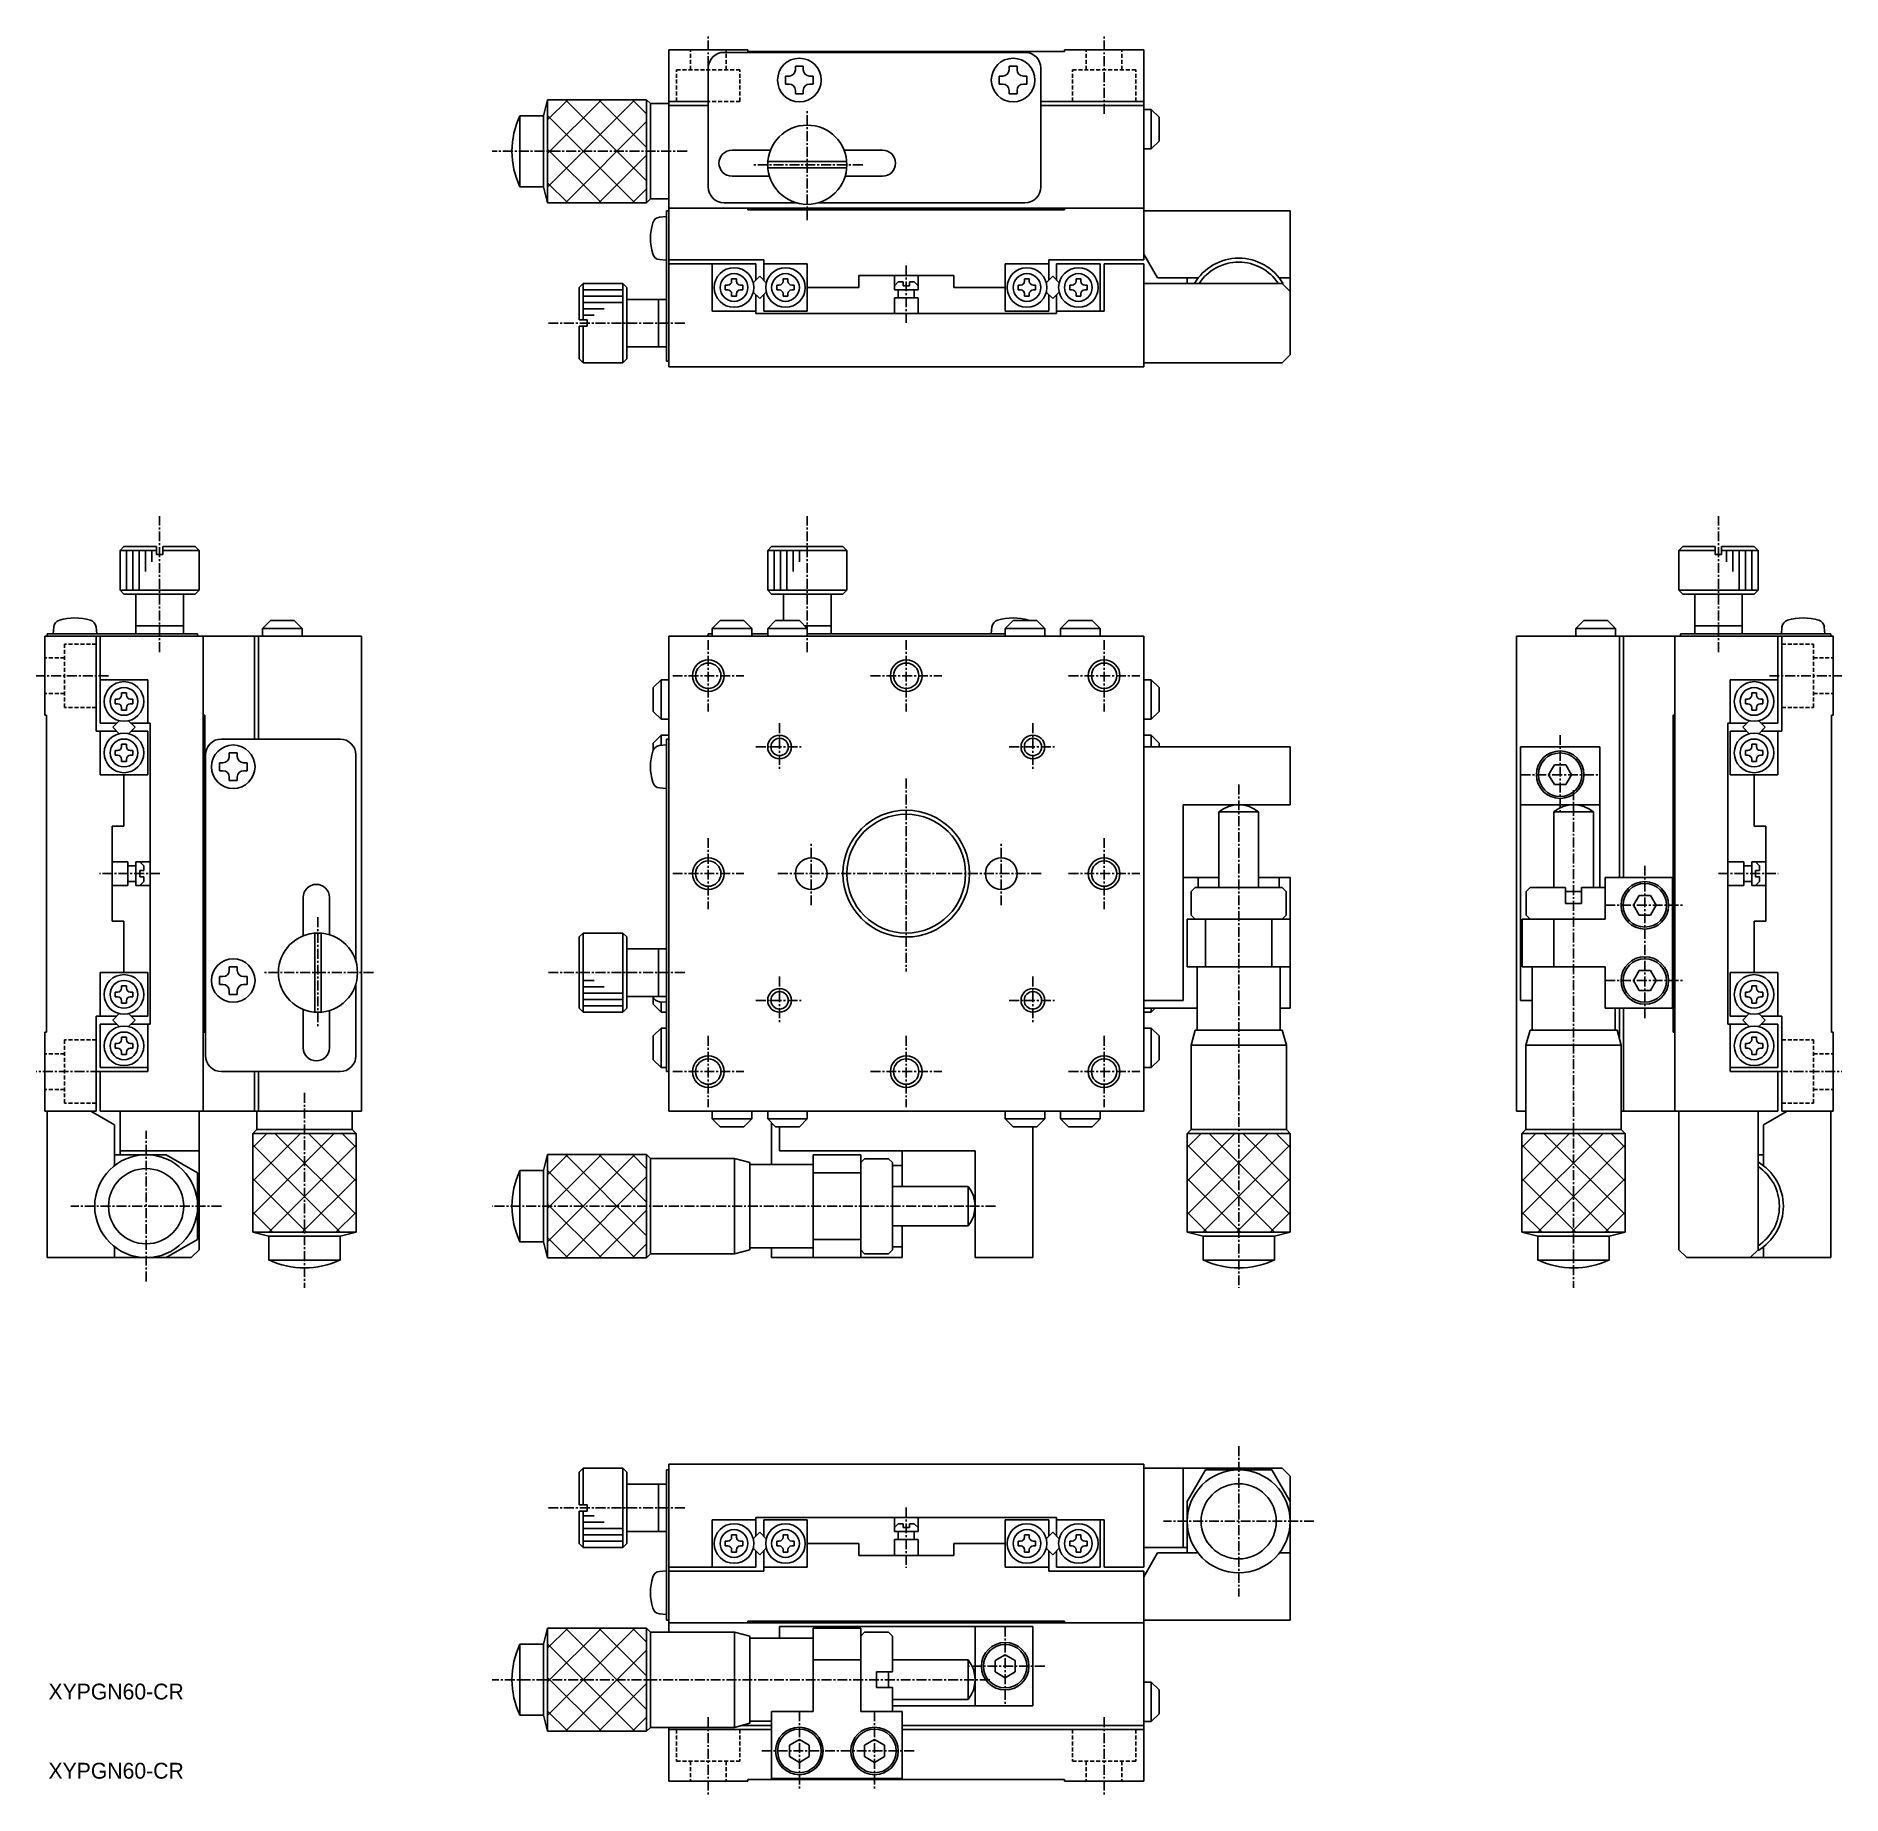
# Model space of a CAD drawing. Extents: x -184 to 44, y -5 to 218.
import ezdxf

# ---------------------------------------------------------------- set-up
doc = ezdxf.new("R2010")
doc.units = 0
doc.linetypes.add('CENTER', pattern=[2, 1.25, -0.25, 0.25, -0.25])
doc.linetypes.add('DASHED', pattern=[0.75, 0.5, -0.25])
doc.layers.get('0').update_dxf_attribs({"linetype": 'CONTINUOUS'})
doc.layers.add('CENTER', color=1, linetype='CENTER')

msp = doc.modelspace()

# ---------------------------------------------------------------- texts
for p in [(-182.33, 7.51), (-182.33, -2.49)]:
    msp.add_text('XYPGN60-CR', height=2).set_placement(p)

# ---------------------------------------------------------------- linework, layer by layer
at = {"color": 7, "linetype": 'CONTINUOUS'}
for p, q in [((-103.98, 175.84), (-103.98, 215.84)), ((-93.98, 215.84), (-103.98, 215.84)), ((-96.98, 215.54), (-58.98, 215.54)), ((-93.98, 215.64), (-93.98, 215.84)), ((-53.98, 215.64), (-93.98, 215.64)), ((-53.98, 215.84), (-43.98, 215.84)), ((-53.98, 215.64), (-53.98, 215.84)), ((-43.98, 215.84), (-43.98, 189.34)), ((-98.98, 198.54), (-98.98, 213.54)), ((-89.23, 212.54), (-88.78, 212.54)), ((-89.23, 211.54), (-89.23, 212.54)), ((-87.98, 213.79), (-86.98, 213.79)), ((-87.98, 213.79), (-87.98, 213.34)), ((-86.98, 213.79), (-86.98, 213.34)), ((-85.73, 212.54), (-86.18, 212.54)), ((-85.73, 212.54), (-85.73, 211.54)), ((-62.23, 212.54), (-61.78, 212.54)), ((-62.23, 211.54), (-62.23, 212.54)), ((-60.98, 213.79), (-59.98, 213.79)), ((-60.98, 213.79), (-60.98, 213.34)), ((-59.98, 213.79), (-59.98, 213.34)), ((-58.73, 212.54), (-59.18, 212.54)), ((-58.73, 212.54), (-58.73, 211.54)), ((-56.98, 198.54), (-56.98, 213.54)), ((-89.23, 211.54), (-88.78, 211.54)), ((-87.98, 210.29), (-87.98, 210.74)), ((-86.98, 210.29), (-87.98, 210.29)), ((-86.98, 210.29), (-86.98, 210.74)), ((-85.73, 211.54), (-86.18, 211.54)), ((-62.23, 211.54), (-61.78, 211.54)), ((-60.98, 210.29), (-60.98, 210.74)), ((-59.98, 210.29), (-60.98, 210.29)), ((-59.98, 210.29), (-59.98, 210.74)), ((-58.73, 211.54), (-59.18, 211.54)), ((-119.28, 209.56), (-119.78, 207.54)), ((-119.28, 209.56), (-119.28, 196.53)), ((-119.28, 209.56), (-106.78, 209.56)), ((-106.78, 209.56), (-106.78, 196.53)), ((-106.78, 209.56), (-106.28, 209.06)), ((-103.98, 209.06), (-106.28, 209.06)), ((-106.28, 197.03), (-106.28, 209.06)), ((-98.98, 209.34), (-103.98, 209.34)), ((-98.98, 208.84), (-103.98, 208.84)), ((-43.98, 209.34), (-56.98, 209.34)), ((-43.98, 208.84), (-56.98, 208.84)), ((-43.02, 208.34), (-43.98, 208.34)), ((-42.02, 207.34), (-43.02, 208.34)), ((-43.02, 208.34), (-43.02, 203.34)), ((-122.78, 207.54), (-122.78, 198.54)), ((-119.78, 207.54), (-122.78, 207.54)), ((-119.78, 207.54), (-119.78, 198.54)), ((-42.02, 207.34), (-42.02, 204.34)), ((-95.98, 203.19), (-91.13, 203.19)), ((-81.84, 203.19), (-76.98, 203.19)), ((-43.02, 203.34), (-43.98, 203.34)), ((-42.02, 204.34), (-43.02, 203.34)), ((-91.47, 201.74), (-81.5, 201.74)), ((-91.47, 200.94), (-81.5, 200.94)), ((-119.78, 198.54), (-122.78, 198.54)), ((-119.28, 196.53), (-119.78, 198.54)), ((-95.98, 199.89), (-91.27, 199.89)), ((-81.7, 199.89), (-76.98, 199.89)), ((-119.28, 196.53), (-106.78, 196.53)), ((-106.78, 196.53), (-106.28, 197.03)), ((-103.98, 197.03), (-106.28, 197.03)), ((-87.88, 196.54), (-96.98, 196.54)), ((-58.98, 196.54), (-85.08, 196.54)), ((-105.13, 194.72), (-104.28, 194.79)), ((-104.28, 195.54), (-103.98, 195.54)), ((-104.28, 176.54), (-104.28, 195.54)), ((-43.98, 195.84), (-103.98, 195.84)), ((-93.98, 195.64), (-93.98, 195.84)), ((-53.98, 195.64), (-93.98, 195.64)), ((-53.98, 195.64), (-53.98, 195.84)), ((-43.98, 195.54), (-25.48, 195.54)), ((-25.48, 177.34), (-25.48, 195.54)), ((-104.28, 189.29), (-105.13, 189.37)), ((-103.98, 189.34), (-91.98, 189.34)), ((-91.98, 189.34), (-91.98, 188.84)), ((-55.98, 188.84), (-55.98, 189.34)), ((-43.98, 189.34), (-55.98, 189.34)), ((-42.25, 187.04), (-43.98, 190.04)), ((-103.98, 188.84), (-92.98, 188.84)), ((-98.48, 188.84), (-98.48, 182.84)), ((-93.3, 186.44), (-92.48, 187.26)), ((-92.98, 188.84), (-92.98, 186.76)), ((-92.48, 187.26), (-91.66, 186.44)), ((-91.98, 188.84), (-91.98, 186.76)), ((-86.48, 188.84), (-91.98, 188.84)), ((-86.48, 182.84), (-86.48, 188.84)), ((-79.98, 187.34), (-79.98, 185.84)), ((-67.98, 187.34), (-79.98, 187.34)), ((-75.48, 185.54), (-75.48, 187.34)), ((-72.48, 187.34), (-72.48, 185.54)), ((-67.98, 187.34), (-67.98, 185.84)), ((-61.48, 182.84), (-61.48, 188.84)), ((-55.98, 188.84), (-61.48, 188.84)), ((-55.48, 187.26), (-56.3, 186.44)), ((-55.98, 188.84), (-55.98, 186.76)), ((-54.66, 186.44), (-55.48, 187.26)), ((-54.98, 188.84), (-54.98, 186.76)), ((-49.48, 188.84), (-54.98, 188.84)), ((-49.48, 188.84), (-49.48, 182.84)), ((-43.98, 188.84), (-48.98, 188.84)), ((-48.98, 188.84), (-48.98, 182.84)), ((-43.98, 188.84), (-43.98, 175.84)), ((-114.78, 186.34), (-115.28, 185.84)), ((-115.28, 185.84), (-115.28, 181.74)), ((-114.78, 181.74), (-114.78, 186.34)), ((-109.78, 186.34), (-114.78, 186.34)), ((-109.78, 176.34), (-109.78, 186.34)), ((-109.28, 185.84), (-109.78, 186.34)), ((-109.28, 176.84), (-109.28, 185.84)), ((-96.83, 185.54), (-96.83, 186.14)), ((-96.83, 186.14), (-96.53, 186.14)), ((-96.83, 185.54), (-96.53, 185.54)), ((-96.03, 186.94), (-95.43, 186.94)), ((-96.03, 186.94), (-96.03, 186.64)), ((-96.03, 184.74), (-96.03, 185.04)), ((-95.43, 186.94), (-95.43, 186.64)), ((-95.43, 184.74), (-95.43, 185.04)), ((-94.63, 186.14), (-94.93, 186.14)), ((-94.63, 185.54), (-94.93, 185.54)), ((-94.63, 185.54), (-94.63, 186.14)), ((-93.3, 185.25), (-92.48, 184.43)), ((-92.98, 182.84), (-92.98, 184.93)), ((-92.48, 184.43), (-91.66, 185.25)), ((-91.98, 182.84), (-91.98, 184.93)), ((-90.33, 185.54), (-90.33, 186.14)), ((-90.33, 186.14), (-90.03, 186.14)), ((-90.33, 185.54), (-90.03, 185.54)), ((-89.53, 186.94), (-88.93, 186.94)), ((-89.53, 186.94), (-89.53, 186.64)), ((-89.53, 184.74), (-89.53, 185.04)), ((-88.93, 186.94), (-88.93, 186.64)), ((-88.93, 184.74), (-88.93, 185.04)), ((-88.13, 186.14), (-88.43, 186.14)), ((-88.13, 185.54), (-88.43, 185.54)), ((-88.13, 185.54), (-88.13, 186.14)), ((-79.98, 185.84), (-86.48, 185.84)), ((-74.98, 186.54), (-75.48, 186.04)), ((-72.48, 185.54), (-75.48, 185.54)), ((-74.98, 186.54), (-74.38, 186.54)), ((-74.98, 185.54), (-74.98, 184.54)), ((-74.38, 186.54), (-74.38, 186.04)), ((-74.38, 186.04), (-73.58, 186.04)), ((-73.58, 186.54), (-72.98, 186.54)), ((-73.58, 186.54), (-73.58, 186.04)), ((-72.98, 186.54), (-72.48, 186.04)), ((-72.98, 184.54), (-72.98, 185.54)), ((-61.48, 185.84), (-67.98, 185.84)), ((-59.83, 185.54), (-59.83, 186.14)), ((-59.83, 186.14), (-59.53, 186.14)), ((-59.83, 185.54), (-59.53, 185.54)), ((-58.43, 186.94), (-59.03, 186.94)), ((-59.03, 186.94), (-59.03, 186.64)), ((-59.03, 184.74), (-59.03, 185.04)), ((-58.43, 186.94), (-58.43, 186.64)), ((-58.43, 184.74), (-58.43, 185.04)), ((-57.63, 186.14), (-57.93, 186.14)), ((-57.63, 185.54), (-57.93, 185.54)), ((-57.63, 185.54), (-57.63, 186.14)), ((-55.48, 184.43), (-56.3, 185.25)), ((-55.98, 182.84), (-55.98, 184.93)), ((-54.66, 185.25), (-55.48, 184.43)), ((-54.98, 182.84), (-54.98, 184.93)), ((-53.33, 185.54), (-53.33, 186.14)), ((-53.33, 186.14), (-53.03, 186.14)), ((-53.33, 185.54), (-53.03, 185.54)), ((-51.93, 186.94), (-52.53, 186.94)), ((-52.53, 186.94), (-52.53, 186.64)), ((-52.53, 184.74), (-52.53, 185.04)), ((-51.93, 186.94), (-51.93, 186.64)), ((-51.93, 184.74), (-51.93, 185.04)), ((-51.13, 186.14), (-51.43, 186.14)), ((-51.13, 185.54), (-51.43, 185.54)), ((-51.13, 185.54), (-51.13, 186.14)), ((-43.98, 186.34), (-26.48, 186.34)), ((-37.1, 187.04), (-42.25, 187.04)), ((-38.48, 186.34), (-38.48, 187.04)), ((-25.48, 187.04), (-26.86, 187.04)), ((-25.48, 185.34), (-26.48, 186.34)), ((-104.28, 184.34), (-109.28, 184.34)), ((-105.28, 178.34), (-105.28, 184.34)), ((-92.98, 182.84), (-98.48, 182.84)), ((-95.43, 184.74), (-96.03, 184.74)), ((-92.98, 182.54), (-92.98, 182.84)), ((-54.98, 182.54), (-92.98, 182.54)), ((-91.98, 182.84), (-86.48, 182.84)), ((-88.93, 184.74), (-89.53, 184.74)), ((-72.48, 184.54), (-75.48, 184.54)), ((-75.48, 182.54), (-75.48, 184.54)), ((-72.48, 184.54), (-72.48, 182.54)), ((-61.48, 182.84), (-55.98, 182.84)), ((-59.03, 184.74), (-58.43, 184.74)), ((-54.98, 182.84), (-54.98, 182.54)), ((-54.98, 182.84), (-48.98, 182.84)), ((-52.53, 184.74), (-51.93, 184.74)), ((-114.28, 181.74), (-115.28, 181.74)), ((-115.28, 180.94), (-115.28, 176.84)), ((-114.28, 180.94), (-115.28, 180.94)), ((-114.78, 176.34), (-114.78, 180.94)), ((-114.28, 181.34), (-114.28, 181.74)), ((-114.28, 181.34), (-114.28, 180.94)), ((-104.28, 178.34), (-109.28, 178.34)), ((-115.28, 176.84), (-114.78, 176.34)), ((-109.78, 176.34), (-114.78, 176.34)), ((-109.78, 176.34), (-109.28, 176.84)), ((-103.98, 176.54), (-104.28, 176.54)), ((-43.98, 175.84), (-103.98, 175.84)), ((-43.98, 176.34), (-26.48, 176.34)), ((-26.48, 176.34), (-25.48, 177.34)), ((-173.29, 152.61), (-172.79, 153.11)), ((-172.79, 153.11), (-168.69, 153.11)), ((-168.69, 152.11), (-168.69, 153.11)), ((-167.89, 153.11), (-163.79, 153.11)), ((-167.89, 152.11), (-167.89, 153.11)), ((-163.79, 153.11), (-163.29, 152.61)), ((-91.48, 152.61), (-90.98, 153.11)), ((-90.98, 153.11), (-81.98, 153.11)), ((-81.98, 153.11), (-81.48, 152.61)), ((24.12, 153.11), (23.62, 152.61)), ((28.22, 153.11), (24.12, 153.11)), ((28.22, 152.11), (28.22, 153.11)), ((33.12, 153.11), (29.02, 153.11)), ((29.02, 152.11), (29.02, 153.11)), ((33.62, 152.61), (33.12, 153.11)), ((-168.69, 152.61), (-173.29, 152.61)), ((-173.29, 147.61), (-173.29, 152.61)), ((-168.29, 152.11), (-168.69, 152.11)), ((-168.29, 152.11), (-167.89, 152.11)), ((-163.29, 152.61), (-167.89, 152.61)), ((-163.29, 147.61), (-163.29, 152.61)), ((-81.48, 152.61), (-91.48, 152.61)), ((-91.48, 147.61), (-91.48, 152.61)), ((-81.48, 147.61), (-81.48, 152.61)), ((23.62, 152.61), (28.22, 152.61)), ((23.62, 147.61), (23.62, 152.61)), ((28.62, 152.11), (28.22, 152.11)), ((28.62, 152.11), (29.02, 152.11)), ((29.02, 152.61), (33.62, 152.61)), ((33.62, 147.61), (33.62, 152.61)), ((-163.29, 147.61), (-173.29, 147.61)), ((-172.79, 147.11), (-173.29, 147.61)), ((-163.79, 147.11), (-172.79, 147.11)), ((-171.29, 142.11), (-171.29, 147.11)), ((-165.29, 142.11), (-165.29, 147.11)), ((-163.29, 147.61), (-163.79, 147.11)), ((-81.48, 147.61), (-91.48, 147.61)), ((-90.98, 147.11), (-91.48, 147.61)), ((-81.98, 147.11), (-90.98, 147.11)), ((-89.48, 143.77), (-89.48, 147.11)), ((-83.48, 142.11), (-83.48, 147.11)), ((-81.48, 147.61), (-81.98, 147.11)), ((23.62, 147.61), (33.62, 147.61)), ((23.62, 147.61), (24.12, 147.11)), ((24.12, 147.11), (33.12, 147.11)), ((25.62, 142.11), (25.62, 147.11)), ((31.62, 142.11), (31.62, 147.11)), ((33.12, 147.11), (33.62, 147.61)), ((-154.29, 143.77), (-155.29, 142.77)), ((-154.29, 143.77), (-151.29, 143.77)), ((-151.29, 143.77), (-150.29, 142.77)), ((-97.48, 143.77), (-98.48, 142.77)), ((-94.48, 143.77), (-97.48, 143.77)), ((-94.48, 143.77), (-93.48, 142.77)), ((-90.48, 143.77), (-91.48, 142.77)), ((-87.48, 143.77), (-90.48, 143.77)), ((-87.48, 143.77), (-86.48, 142.77)), ((-60.48, 143.77), (-61.48, 142.77)), ((-60.48, 143.77), (-57.48, 143.77)), ((-57.48, 143.77), (-56.48, 142.77)), ((-53.48, 143.77), (-54.48, 142.77)), ((-53.48, 143.77), (-50.48, 143.77)), ((-50.48, 143.77), (-49.48, 142.77)), ((11.62, 143.77), (10.62, 142.77)), ((14.62, 143.77), (11.62, 143.77)), ((14.62, 143.77), (15.62, 142.77)), ((-142.79, 141.81), (-182.79, 141.81)), ((-182.79, 141.81), (-182.79, 131.81)), ((-182.49, 142.11), (-182.49, 141.81)), ((-163.49, 142.11), (-182.49, 142.11)), ((-181.67, 142.96), (-181.74, 142.11)), ((-176.24, 142.11), (-176.32, 142.96)), ((-176.29, 141.81), (-176.29, 129.81)), ((-175.79, 141.81), (-175.79, 130.81)), ((-165.29, 143.11), (-171.29, 143.11)), ((-163.49, 141.81), (-163.49, 142.11)), ((-162.79, 81.81), (-162.79, 141.81)), ((-156.29, 141.81), (-156.29, 128.81)), ((-155.79, 141.81), (-155.79, 128.81)), ((-155.29, 142.77), (-150.29, 142.77)), ((-155.29, 142.77), (-155.29, 141.81)), ((-150.29, 142.77), (-150.29, 141.81)), ((-142.79, 141.81), (-142.79, 81.81)), ((-103.98, 141.81), (-103.98, 81.81)), ((-103.98, 141.81), (-43.98, 141.81)), ((-98.98, 142.11), (-98.48, 142.11)), ((-98.98, 142.11), (-98.98, 141.81)), ((-93.48, 142.77), (-98.48, 142.77)), ((-98.48, 142.77), (-98.48, 141.81)), ((-93.48, 142.77), (-93.48, 141.81)), ((-93.48, 142.11), (-91.48, 142.11)), ((-86.48, 142.77), (-91.48, 142.77)), ((-91.48, 142.77), (-91.48, 141.81)), ((-83.48, 143.11), (-86.82, 143.11)), ((-86.48, 142.77), (-86.48, 141.81)), ((-86.48, 142.11), (-61.48, 142.11)), ((-63.16, 142.96), (-63.23, 142.11)), ((-61.48, 142.77), (-56.48, 142.77)), ((-61.48, 142.77), (-61.48, 141.81)), ((-56.48, 142.77), (-56.48, 141.81)), ((-54.48, 142.77), (-54.48, 141.81)), ((-54.48, 142.77), (-49.48, 142.77)), ((-49.48, 142.77), (-49.48, 141.81)), ((-43.98, 141.81), (-43.98, 81.81)), ((3.12, 141.81), (3.12, 81.81)), ((3.12, 141.81), (43.12, 141.81)), ((15.62, 142.77), (10.62, 142.77)), ((10.62, 142.77), (10.62, 141.81)), ((15.62, 142.77), (15.62, 141.81)), ((16.12, 141.81), (16.12, 111.31)), ((16.62, 141.81), (16.62, 111.31)), ((23.12, 81.81), (23.12, 141.81)), ((23.82, 142.11), (42.82, 142.11)), ((23.82, 141.81), (23.82, 142.11)), ((25.62, 143.11), (31.62, 143.11)), ((36.12, 141.81), (36.12, 130.81)), ((36.57, 142.11), (36.64, 142.96)), ((36.62, 141.81), (36.62, 129.81)), ((41.99, 142.96), (42.07, 142.11)), ((42.82, 142.11), (42.82, 141.81)), ((43.12, 141.81), (43.12, 131.81)), ((-175.79, 136.31), (-169.79, 136.31)), ((-172.49, 134.66), (-173.09, 134.66)), ((-173.09, 134.66), (-173.09, 134.36)), ((-172.49, 134.66), (-172.49, 134.36)), ((-169.79, 130.81), (-169.79, 136.31)), ((-105.94, 135.31), (-104.94, 136.31)), ((-105.94, 132.31), (-105.94, 135.31)), ((-104.94, 131.31), (-104.94, 136.31)), ((-104.94, 136.31), (-103.98, 136.31)), ((-43.02, 136.31), (-43.98, 136.31)), ((-42.02, 135.31), (-43.02, 136.31)), ((-43.02, 131.31), (-43.02, 136.31)), ((-42.02, 132.31), (-42.02, 135.31)), ((36.12, 136.31), (30.12, 136.31)), ((30.12, 130.81), (30.12, 136.31)), ((32.82, 134.66), (33.42, 134.66)), ((32.82, 134.66), (32.82, 134.36)), ((33.42, 134.66), (33.42, 134.36)), ((-173.89, 133.86), (-173.89, 133.26)), ((-173.89, 133.86), (-173.59, 133.86)), ((-173.89, 133.26), (-173.59, 133.26)), ((-173.09, 132.46), (-173.09, 132.76)), ((-172.49, 132.46), (-173.09, 132.46)), ((-172.49, 132.46), (-172.49, 132.76)), ((-171.69, 133.86), (-171.99, 133.86)), ((-171.69, 133.26), (-171.99, 133.26)), ((-171.69, 133.26), (-171.69, 133.86)), ((-105.94, 132.31), (-104.94, 131.31)), ((-42.02, 132.31), (-43.02, 131.31)), ((32.02, 133.26), (32.02, 133.86)), ((32.02, 133.86), (32.32, 133.86)), ((32.02, 133.26), (32.32, 133.26)), ((32.82, 132.46), (32.82, 132.76)), ((32.82, 132.46), (33.42, 132.46)), ((33.42, 132.46), (33.42, 132.76)), ((34.22, 133.86), (33.92, 133.86)), ((34.22, 133.26), (33.92, 133.26)), ((34.22, 133.86), (34.22, 133.26)), ((-182.59, 131.81), (-182.79, 131.81)), ((-182.59, 91.81), (-182.59, 131.81)), ((-175.79, 130.81), (-173.71, 130.81)), ((-173.39, 131.13), (-174.21, 130.31)), ((-174.21, 130.31), (-173.39, 129.49)), ((-172.2, 131.13), (-171.38, 130.31)), ((-171.38, 130.31), (-172.2, 129.49)), ((-169.79, 130.81), (-171.88, 130.81)), ((-169.49, 130.81), (-169.79, 130.81)), ((-169.49, 92.81), (-169.49, 130.81)), ((-162.59, 131.81), (-162.79, 131.81)), ((-162.59, 131.81), (-162.59, 91.81)), ((-104.94, 131.31), (-103.98, 131.31)), ((-43.02, 131.31), (-43.98, 131.31)), ((22.92, 131.81), (22.92, 91.81)), ((22.92, 131.81), (23.12, 131.81)), ((29.82, 92.81), (29.82, 130.81)), ((29.82, 130.81), (30.12, 130.81)), ((30.12, 130.81), (32.2, 130.81)), ((32.52, 131.13), (31.7, 130.31)), ((31.7, 130.31), (32.52, 129.49)), ((33.71, 131.13), (34.53, 130.31)), ((34.53, 130.31), (33.71, 129.49)), ((36.12, 130.81), (34.03, 130.81)), ((42.92, 91.81), (42.92, 131.81)), ((42.92, 131.81), (43.12, 131.81)), ((-176.29, 129.81), (-175.79, 129.81)), ((-175.79, 129.81), (-173.71, 129.81)), ((-175.79, 124.31), (-175.79, 129.81)), ((-172.49, 128.16), (-173.09, 128.16)), ((-173.09, 128.16), (-173.09, 127.86)), ((-172.49, 128.16), (-172.49, 127.86)), ((-169.79, 129.81), (-171.88, 129.81)), ((-169.79, 124.31), (-169.79, 129.81)), ((-145.49, 128.81), (-160.49, 128.81)), ((-105.94, 128.31), (-104.94, 129.31)), ((-105.94, 127.43), (-105.94, 128.31)), ((-104.28, 128.06), (-105.13, 127.99)), ((-104.94, 128), (-104.94, 129.31)), ((-104.94, 129.31), (-103.98, 129.31)), ((-104.28, 128.81), (-103.98, 128.81)), ((-104.28, 128.81), (-104.28, 86.81)), ((-43.02, 129.31), (-43.98, 129.31)), ((-25.48, 127.81), (-43.98, 127.81)), ((-42.02, 128.31), (-43.02, 129.31)), ((-43.02, 127.81), (-43.02, 129.31)), ((-42.02, 127.81), (-42.02, 128.31)), ((-25.48, 120.51), (-25.48, 127.81)), ((3.62, 127.81), (3.62, 95.81)), ((13.62, 127.81), (3.62, 127.81)), ((13.62, 110.06), (13.62, 127.81)), ((30.12, 129.81), (30.12, 124.31)), ((30.12, 129.81), (32.2, 129.81)), ((32.82, 128.16), (33.42, 128.16)), ((32.82, 128.16), (32.82, 127.86)), ((33.42, 128.16), (33.42, 127.86)), ((36.12, 129.81), (34.03, 129.81)), ((36.62, 129.81), (36.12, 129.81)), ((36.12, 124.31), (36.12, 129.81)), ((-173.89, 127.36), (-173.89, 126.76)), ((-173.89, 127.36), (-173.59, 127.36)), ((-173.89, 126.76), (-173.59, 126.76)), ((-173.09, 125.96), (-173.09, 126.26)), ((-172.49, 125.96), (-173.09, 125.96)), ((-172.49, 125.96), (-172.49, 126.26)), ((-171.69, 127.36), (-171.99, 127.36)), ((-171.69, 126.76), (-171.99, 126.76)), ((-171.69, 126.76), (-171.69, 127.36)), ((-162.49, 88.81), (-162.49, 126.81)), ((-160.74, 124.81), (-160.74, 125.81)), ((-160.74, 125.81), (-160.29, 125.81)), ((-159.49, 127.06), (-159.49, 126.61)), ((-159.49, 127.06), (-158.49, 127.06)), ((-158.49, 127.06), (-158.49, 126.61)), ((-157.24, 125.81), (-157.69, 125.81)), ((-157.24, 125.81), (-157.24, 124.81)), ((-143.49, 126.81), (-143.49, 100.71)), ((7.17, 124.31), (7.89, 125.56)), ((7.89, 125.56), (9.34, 125.56)), ((9.34, 125.56), (10.06, 124.31)), ((32.02, 126.76), (32.02, 127.36)), ((32.02, 127.36), (32.32, 127.36)), ((32.02, 126.76), (32.32, 126.76)), ((32.82, 125.96), (32.82, 126.26)), ((32.82, 125.96), (33.42, 125.96)), ((33.42, 125.96), (33.42, 126.26)), ((34.22, 127.36), (33.92, 127.36)), ((34.22, 126.76), (33.92, 126.76)), ((34.22, 127.36), (34.22, 126.76)), ((-169.79, 124.31), (-175.79, 124.31)), ((-172.79, 117.81), (-172.79, 124.31)), ((-160.74, 124.81), (-160.29, 124.81)), ((-159.49, 123.56), (-159.49, 124.01)), ((-158.49, 123.56), (-159.49, 123.56)), ((-158.49, 123.56), (-158.49, 124.01)), ((-157.24, 124.81), (-157.69, 124.81)), ((7.89, 123.06), (7.17, 124.31)), ((10.06, 124.31), (9.34, 123.06)), ((30.12, 124.31), (36.12, 124.31)), ((33.12, 117.81), (33.12, 124.31)), ((-105.13, 122.64), (-104.28, 122.56)), ((9.34, 123.06), (7.89, 123.06)), ((-38.98, 120.51), (-25.48, 120.51)), ((-38.98, 95.81), (-38.98, 120.51)), ((-34.48, 119.63), (-29.48, 119.63)), ((-34.48, 119.63), (-34.48, 110.06)), ((-29.48, 119.63), (-29.48, 110.06)), ((13.62, 120.51), (3.62, 120.51)), ((7.82, 119.63), (12.82, 119.63)), ((7.82, 119.63), (7.82, 110.06)), ((12.82, 119.63), (12.82, 110.06)), ((-174.29, 117.81), (-172.79, 117.81)), ((-174.29, 105.81), (-174.29, 117.81)), ((34.62, 117.81), (33.12, 117.81)), ((34.62, 105.81), (34.62, 117.81)), ((-174.29, 113.31), (-172.29, 113.31)), ((-172.29, 110.31), (-172.29, 113.31)), ((-171.29, 112.81), (-172.29, 112.81)), ((-171.29, 113.31), (-169.49, 113.31)), ((-171.29, 110.31), (-171.29, 113.31)), ((-170.29, 112.81), (-170.79, 113.31)), ((-170.79, 112.21), (-170.79, 111.41)), ((-170.29, 112.21), (-170.79, 112.21)), ((-170.29, 112.81), (-170.29, 112.21)), ((29.82, 113.31), (31.82, 113.31)), ((31.82, 110.31), (31.82, 113.31)), ((32.82, 112.81), (31.82, 112.81)), ((32.82, 113.31), (34.62, 113.31)), ((32.82, 110.31), (32.82, 113.31)), ((33.82, 112.81), (33.32, 113.31)), ((33.32, 112.21), (33.32, 111.41)), ((33.82, 112.21), (33.32, 112.21)), ((33.82, 112.81), (33.82, 112.21)), ((-172.29, 110.31), (-174.29, 110.31)), ((-172.29, 110.81), (-171.29, 110.81)), ((-169.49, 110.31), (-171.29, 110.31)), ((-170.29, 111.41), (-170.79, 111.41)), ((-170.29, 110.81), (-170.79, 110.31)), ((-170.29, 111.41), (-170.29, 110.81)), ((-34.48, 111.31), (-38.98, 111.31)), ((-37.48, 110.06), (-37.98, 109.56)), ((-37.98, 106.56), (-37.98, 109.56)), ((-37.48, 110.06), (-26.48, 110.06)), ((-37.1, 111.31), (-37.1, 110.06)), ((-25.48, 111.31), (-29.48, 111.31)), ((-26.86, 111.31), (-26.86, 110.06)), ((-26.48, 110.06), (-25.98, 109.56)), ((-25.98, 109.56), (-25.98, 106.56)), ((-25.48, 94.81), (-25.48, 111.31)), ((4.82, 110.06), (4.32, 109.56)), ((4.32, 106.56), (4.32, 109.56)), ((4.82, 110.06), (9.32, 110.06)), ((9.32, 110.06), (9.32, 108.06)), ((9.32, 109.56), (11.32, 109.56)), ((11.32, 110.06), (14.32, 110.06)), ((11.32, 110.06), (11.32, 108.06)), ((14.32, 106.06), (14.32, 111.31)), ((14.32, 111.31), (22.82, 111.31)), ((22.82, 94.81), (22.82, 111.31)), ((31.82, 110.31), (29.82, 110.31)), ((31.82, 110.81), (32.82, 110.81)), ((34.62, 110.31), (32.82, 110.31)), ((33.82, 111.41), (33.32, 111.41)), ((33.82, 110.81), (33.32, 110.31)), ((33.82, 111.41), (33.82, 110.81)), ((-150.14, 103.96), (-150.14, 108.81)), ((-146.84, 104.1), (-146.84, 108.81)), ((9.32, 108.06), (11.32, 108.06)), ((17.87, 107.81), (18.59, 109.06)), ((18.59, 106.56), (17.87, 107.81)), ((18.59, 109.06), (20.04, 109.06)), ((20.04, 109.06), (20.76, 107.81)), ((20.76, 107.81), (20.04, 106.56)), ((-174.29, 105.81), (-172.79, 105.81)), ((-172.79, 99.31), (-172.79, 105.81)), ((-38.48, 106.06), (-38.48, 100.06)), ((-25.48, 106.06), (-38.48, 106.06)), ((-37.98, 106.56), (-37.48, 106.06)), ((-36.19, 100.06), (-36.19, 106.06)), ((-27.78, 100.06), (-27.78, 106.06)), ((-26.48, 106.06), (-25.98, 106.56)), ((3.82, 106.06), (3.82, 100.06)), ((14.32, 106.06), (3.82, 106.06)), ((4.32, 106.56), (4.82, 106.06)), ((7.82, 100.06), (7.82, 106.06)), ((20.04, 106.56), (18.59, 106.56)), ((33.12, 99.31), (33.12, 105.81)), ((34.62, 105.81), (33.12, 105.81)), ((-148.69, 94.33), (-148.69, 104.3)), ((-147.89, 94.33), (-147.89, 104.3)), ((-115.28, 103.81), (-114.78, 104.31)), ((-115.28, 94.81), (-115.28, 103.81)), ((-114.78, 104.31), (-114.78, 94.31)), ((-109.78, 104.31), (-114.78, 104.31)), ((-109.78, 104.31), (-109.78, 94.31)), ((-109.78, 104.31), (-109.28, 103.81)), ((-109.28, 103.81), (-109.28, 94.81)), ((-104.28, 102.31), (-109.28, 102.31)), ((-105.28, 102.31), (-105.28, 96.31)), ((-169.79, 99.31), (-175.79, 99.31)), ((-175.79, 93.81), (-175.79, 99.31)), ((-169.79, 99.31), (-169.79, 93.81)), ((-160.74, 97.81), (-160.74, 98.81)), ((-160.74, 98.81), (-160.29, 98.81)), ((-159.49, 100.06), (-159.49, 99.61)), ((-159.49, 100.06), (-158.49, 100.06)), ((-158.49, 100.06), (-158.49, 99.61)), ((-157.24, 98.81), (-157.69, 98.81)), ((-157.24, 98.81), (-157.24, 97.81)), ((-38.48, 100.06), (-25.48, 100.06)), ((-37.23, 100.06), (-37.23, 92.06)), ((-26.73, 100.06), (-26.73, 92.06)), ((3.82, 100.06), (14.32, 100.06)), ((5.07, 100.06), (5.07, 92.06)), ((14.32, 100.06), (14.32, 94.81)), ((17.87, 98.31), (18.59, 99.56)), ((18.59, 97.06), (17.87, 98.31)), ((18.59, 99.56), (20.04, 99.56)), ((20.04, 99.56), (20.76, 98.31)), ((20.76, 98.31), (20.04, 97.06)), ((30.12, 99.31), (36.12, 99.31)), ((30.12, 99.31), (30.12, 93.81)), ((36.12, 93.81), (36.12, 99.31)), ((-173.89, 96.26), (-173.89, 96.86)), ((-173.89, 96.86), (-173.59, 96.86)), ((-173.89, 96.26), (-173.59, 96.26)), ((-172.49, 97.66), (-173.09, 97.66)), ((-173.09, 97.66), (-173.09, 97.36)), ((-172.49, 97.66), (-172.49, 97.36)), ((-171.69, 96.86), (-171.99, 96.86)), ((-171.69, 96.26), (-171.99, 96.26)), ((-171.69, 96.86), (-171.69, 96.26)), ((-160.74, 97.81), (-160.29, 97.81)), ((-159.49, 96.56), (-159.49, 97.01)), ((-158.49, 96.56), (-159.49, 96.56)), ((-158.49, 96.56), (-158.49, 97.01)), ((-157.24, 97.81), (-157.69, 97.81)), ((-143.49, 97.91), (-143.49, 88.81)), ((-104.28, 96.31), (-109.28, 96.31)), ((-105.94, 96.2), (-105.94, 95.31)), ((-43.98, 95.81), (-38.98, 95.81)), ((3.62, 95.81), (5.07, 95.81)), ((20.04, 97.06), (18.59, 97.06)), ((32.02, 96.86), (32.02, 96.26)), ((32.02, 96.86), (32.32, 96.86)), ((32.02, 96.26), (32.32, 96.26)), ((32.82, 97.66), (33.42, 97.66)), ((32.82, 97.66), (32.82, 97.36)), ((33.42, 97.66), (33.42, 97.36)), ((34.22, 96.86), (33.92, 96.86)), ((34.22, 96.26), (33.92, 96.26)), ((34.22, 96.26), (34.22, 96.86)), ((-175.79, 93.81), (-176.29, 93.81)), ((-176.29, 81.81), (-176.29, 93.81)), ((-175.79, 93.81), (-173.71, 93.81)), ((-174.21, 93.31), (-173.39, 94.13)), ((-173.09, 95.46), (-173.09, 95.76)), ((-172.49, 95.46), (-173.09, 95.46)), ((-172.49, 95.46), (-172.49, 95.76)), ((-171.38, 93.31), (-172.2, 94.13)), ((-169.79, 93.81), (-171.88, 93.81)), ((-150.14, 89.81), (-150.14, 94.67)), ((-146.84, 89.81), (-146.84, 94.53)), ((-114.78, 94.31), (-115.28, 94.81)), ((-109.78, 94.31), (-114.78, 94.31)), ((-109.28, 94.81), (-109.78, 94.31)), ((-105.94, 95.31), (-104.94, 94.31)), ((-105.13, 95.64), (-104.28, 95.56)), ((-104.94, 95.62), (-104.94, 94.31)), ((-104.94, 94.31), (-104.28, 94.31)), ((-37.23, 94.81), (-43.98, 94.81)), ((-43.02, 94.31), (-43.98, 94.31)), ((-42.52, 94.81), (-43.02, 94.31)), ((-43.02, 94.81), (-43.02, 94.31)), ((-25.48, 94.81), (-26.73, 94.81)), ((22.82, 94.81), (14.32, 94.81)), ((15.57, 94.81), (15.57, 92.06)), ((16.12, 94.81), (16.12, 90.94)), ((16.62, 94.81), (16.62, 81.81)), ((30.12, 93.81), (32.2, 93.81)), ((31.7, 93.31), (32.52, 94.13)), ((32.82, 95.46), (32.82, 95.76)), ((32.82, 95.46), (33.42, 95.46)), ((33.42, 95.46), (33.42, 95.76)), ((34.53, 93.31), (33.71, 94.13)), ((36.12, 93.81), (34.03, 93.81)), ((36.12, 93.81), (36.62, 93.81)), ((36.62, 81.81), (36.62, 93.81)), ((-182.79, 81.81), (-182.79, 91.81)), ((-182.59, 91.81), (-182.79, 91.81)), ((-175.79, 92.81), (-173.71, 92.81)), ((-175.79, 92.81), (-175.79, 87.31)), ((-173.39, 92.49), (-174.21, 93.31)), ((-172.2, 92.49), (-171.38, 93.31)), ((-169.79, 92.81), (-171.88, 92.81)), ((-169.79, 92.81), (-169.49, 92.81)), ((-169.79, 92.81), (-169.79, 86.81)), ((-162.59, 91.81), (-162.79, 91.81)), ((-105.94, 91.31), (-104.94, 92.31)), ((-105.94, 91.31), (-105.94, 88.31)), ((-104.94, 92.31), (-104.94, 87.31)), ((-104.94, 92.31), (-104.28, 92.31)), ((-43.02, 92.31), (-43.98, 92.31)), ((-42.02, 91.31), (-43.02, 92.31)), ((-43.02, 92.31), (-43.02, 87.31)), ((-42.02, 91.31), (-42.02, 88.31)), ((-37.48, 92.06), (-38, 90.13)), ((-37.48, 92.06), (-26.48, 92.06)), ((-26.48, 92.06), (-25.96, 90.13)), ((4.82, 92.06), (4.3, 90.13)), ((4.82, 92.06), (15.82, 92.06)), ((15.82, 92.06), (16.33, 90.13)), ((22.92, 91.81), (23.12, 91.81)), ((30.12, 92.81), (29.82, 92.81)), ((30.12, 92.81), (32.2, 92.81)), ((30.12, 92.81), (30.12, 86.81)), ((32.52, 92.49), (31.7, 93.31)), ((33.71, 92.49), (34.53, 93.31)), ((36.12, 92.81), (34.03, 92.81)), ((36.12, 87.31), (36.12, 92.81)), ((42.92, 91.81), (43.12, 91.81)), ((43.12, 81.81), (43.12, 91.81)), ((-173.89, 89.76), (-173.89, 90.36)), ((-173.89, 90.36), (-173.59, 90.36)), ((-173.89, 89.76), (-173.59, 89.76)), ((-172.49, 91.16), (-173.09, 91.16)), ((-173.09, 91.16), (-173.09, 90.86)), ((-173.09, 88.96), (-173.09, 89.26)), ((-172.49, 88.96), (-173.09, 88.96)), ((-172.49, 91.16), (-172.49, 90.86)), ((-172.49, 88.96), (-172.49, 89.26)), ((-171.69, 90.36), (-171.99, 90.36)), ((-171.69, 89.76), (-171.99, 89.76)), ((-171.69, 90.36), (-171.69, 89.76)), ((-38, 90.13), (-26, 90.13)), ((-38, 90.13), (-38, 79.51)), ((-25.96, 90.13), (-25.96, 79.51)), ((4.3, 90.13), (16.3, 90.13)), ((4.3, 90.13), (4.3, 79.51)), ((16.33, 90.13), (16.33, 79.51)), ((32.02, 90.36), (32.02, 89.76)), ((32.02, 90.36), (32.32, 90.36)), ((32.02, 89.76), (32.32, 89.76)), ((32.82, 91.16), (33.42, 91.16)), ((32.82, 91.16), (32.82, 90.86)), ((32.82, 88.96), (32.82, 89.26)), ((32.82, 88.96), (33.42, 88.96)), ((33.42, 91.16), (33.42, 90.86)), ((33.42, 88.96), (33.42, 89.26)), ((34.22, 90.36), (33.92, 90.36)), ((34.22, 89.76), (33.92, 89.76)), ((34.22, 89.76), (34.22, 90.36)), ((-175.79, 87.31), (-169.79, 87.31)), ((-169.79, 86.81), (-175.79, 86.81)), ((-175.79, 81.81), (-175.79, 86.81)), ((-145.49, 86.81), (-160.49, 86.81)), ((-156.29, 86.81), (-156.29, 81.81)), ((-155.79, 86.81), (-155.79, 81.81)), ((-105.94, 88.31), (-104.94, 87.31)), ((-104.94, 87.31), (-104.28, 87.31)), ((-104.28, 86.81), (-103.98, 86.81)), ((-43.02, 87.31), (-43.98, 87.31)), ((-42.02, 88.31), (-43.02, 87.31)), ((36.12, 87.31), (30.12, 87.31)), ((36.12, 86.81), (30.12, 86.81)), ((36.12, 81.81), (36.12, 86.81)), ((-182.79, 81.81), (-176.29, 81.81)), ((-182.49, 81.81), (-182.49, 63.31)), ((-173.99, 80.08), (-176.99, 81.81)), ((-175.79, 81.81), (-142.79, 81.81)), ((-173.99, 74.94), (-173.99, 80.08)), ((-173.29, 81.81), (-173.29, 76.31)), ((-163.29, 81.81), (-163.29, 64.31)), ((-156.01, 81.81), (-156.01, 79.51)), ((-143.98, 81.81), (-143.98, 79.51)), ((-43.98, 81.81), (-103.98, 81.81)), ((-98.48, 80.85), (-98.48, 81.81)), ((-97.48, 79.85), (-98.48, 80.85)), ((-93.48, 80.85), (-98.48, 80.85)), ((-94.48, 79.85), (-97.48, 79.85)), ((-94.48, 79.85), (-93.48, 80.85)), ((-93.48, 80.85), (-93.48, 81.81)), ((-91.48, 80.85), (-91.48, 81.81)), ((-90.48, 79.85), (-91.48, 80.85)), ((-86.48, 80.85), (-91.48, 80.85)), ((-90.98, 75.06), (-90.98, 80.35)), ((-87.48, 79.85), (-90.48, 79.85)), ((-89.98, 79.85), (-89.98, 76.81)), ((-87.48, 79.85), (-86.48, 80.85)), ((-86.48, 80.85), (-86.48, 81.81)), ((-61.48, 80.85), (-61.48, 81.81)), ((-60.48, 79.85), (-61.48, 80.85)), ((-61.48, 80.85), (-56.48, 80.85)), ((-60.48, 79.85), (-57.48, 79.85)), ((-57.98, 63.31), (-57.98, 79.85)), ((-57.48, 79.85), (-56.48, 80.85)), ((-56.48, 80.85), (-56.48, 81.81)), ((-54.48, 80.85), (-54.48, 81.81)), ((-53.48, 79.85), (-54.48, 80.85)), ((-54.48, 80.85), (-49.48, 80.85)), ((-53.48, 79.85), (-50.48, 79.85)), ((-50.48, 79.85), (-49.48, 80.85)), ((-49.48, 80.85), (-49.48, 81.81)), ((3.12, 81.81), (4.3, 81.81)), ((36.12, 81.81), (16.33, 81.81)), ((23.62, 81.81), (23.62, 64.31)), ((33.62, 81.81), (33.62, 64.31)), ((34.32, 80.08), (37.32, 81.81)), ((34.32, 74.94), (34.32, 80.08)), ((43.12, 81.81), (36.62, 81.81)), ((42.82, 81.81), (42.82, 63.31)), ((-156.51, 79.01), (-156.01, 79.51)), ((-156.51, 79.01), (-143.48, 79.01)), ((-156.51, 66.51), (-156.51, 79.01)), ((-143.98, 79.51), (-156.01, 79.51)), ((-143.48, 79.01), (-143.98, 79.51)), ((-143.48, 66.51), (-143.48, 79.01)), ((-38.5, 79.01), (-38, 79.51)), ((-38.5, 79.01), (-25.46, 79.01)), ((-38.5, 66.51), (-38.5, 79.01)), ((-38, 79.51), (-25.96, 79.51)), ((-25.46, 79.01), (-25.96, 79.51)), ((-25.46, 66.51), (-25.46, 79.01)), ((3.8, 79.01), (4.3, 79.51)), ((3.8, 79.01), (16.83, 79.01)), ((3.8, 66.51), (3.8, 79.01)), ((4.3, 79.51), (16.33, 79.51)), ((16.83, 79.01), (16.33, 79.51)), ((16.83, 66.51), (16.83, 79.01)), ((-167.47, 76.31), (-173.99, 76.31)), ((-173.29, 76.81), (-163.29, 76.81)), ((-163.49, 74.02), (-167.47, 76.31)), ((-119.28, 76.33), (-119.78, 74.31)), ((-119.28, 76.33), (-119.28, 63.29)), ((-119.28, 76.33), (-106.78, 76.33)), ((-106.78, 76.33), (-106.78, 63.29)), ((-106.78, 76.33), (-106.28, 75.83)), ((-95.66, 75.83), (-106.28, 75.83)), ((-106.28, 75.83), (-106.28, 63.79)), ((-95.66, 75.83), (-95.66, 63.83)), ((-93.73, 75.31), (-95.66, 75.83)), ((-93.73, 75.31), (-93.73, 64.31)), ((-89.98, 76.81), (-65.28, 76.81)), ((-85.73, 76.31), (-85.73, 63.31)), ((-79.73, 76.31), (-85.73, 76.31)), ((-79.73, 63.31), (-79.73, 76.31)), ((-79.23, 75.81), (-79.73, 75.31)), ((-79.23, 75.81), (-76.23, 75.81)), ((-75.73, 75.31), (-76.23, 75.81)), ((-75.73, 75.31), (-75.73, 64.31)), ((-74.48, 72.31), (-74.48, 76.81)), ((-65.28, 76.81), (-65.28, 63.31)), ((33.62, 76.31), (34.32, 76.31)), ((-163.49, 65.61), (-163.49, 74.02)), ((-122.78, 74.31), (-122.78, 65.31)), ((-119.78, 74.31), (-122.78, 74.31)), ((-119.78, 74.31), (-119.78, 65.31)), ((-85.73, 75.06), (-93.73, 75.06)), ((-85.73, 74.02), (-79.73, 74.02)), ((-74.48, 74.94), (-75.73, 74.94)), ((-66.16, 72.31), (-75.73, 72.31)), ((-66.16, 72.31), (-66.16, 67.31)), ((-156.51, 66.51), (-143.48, 66.51)), ((-156.51, 66.51), (-154.49, 66.01)), ((-143.48, 66.51), (-145.49, 66.01)), ((-66.16, 67.31), (-75.73, 67.31)), ((-74.48, 63.31), (-74.48, 67.31)), ((-38.5, 66.51), (-25.46, 66.51)), ((-38.5, 66.51), (-36.48, 66.01)), ((-25.46, 66.51), (-27.48, 66.01)), ((3.8, 66.51), (16.83, 66.51)), ((3.8, 66.51), (5.82, 66.01)), ((16.83, 66.51), (14.82, 66.01)), ((-173.99, 63.31), (-173.99, 64.69)), ((-163.49, 65.61), (-167.47, 63.31)), ((-163.29, 64.31), (-164.29, 63.31)), ((-154.49, 66.01), (-154.49, 63.01)), ((-154.49, 66.01), (-145.49, 66.01)), ((-145.49, 66.01), (-145.49, 63.01)), ((-119.78, 65.31), (-122.78, 65.31)), ((-119.28, 63.29), (-119.78, 65.31)), ((-93.73, 64.31), (-95.66, 63.79)), ((-85.73, 64.56), (-93.73, 64.56)), ((-90.98, 63.31), (-90.98, 64.56)), ((-85.73, 65.61), (-79.73, 65.61)), ((-79.73, 64.31), (-79.23, 63.81)), ((-75.73, 64.31), (-76.23, 63.81)), ((-74.48, 64.69), (-75.73, 64.69)), ((-36.48, 66.01), (-36.48, 63.01)), ((-36.48, 66.01), (-27.48, 66.01)), ((-27.48, 66.01), (-27.48, 63.01)), ((5.82, 66.01), (5.82, 63.01)), ((5.82, 66.01), (14.82, 66.01)), ((14.82, 66.01), (14.82, 63.01)), ((23.62, 64.31), (24.62, 63.31)), ((32.62, 63.31), (33.62, 64.31)), ((34.32, 63.31), (34.32, 64.69)), ((-164.29, 63.31), (-182.49, 63.31)), ((-154.49, 63.01), (-145.49, 63.01)), ((-119.28, 63.29), (-106.78, 63.29)), ((-106.78, 63.29), (-106.28, 63.79)), ((-95.66, 63.79), (-106.28, 63.79)), ((-90.98, 63.31), (-74.48, 63.31)), ((-76.23, 63.81), (-79.23, 63.81)), ((-65.28, 63.31), (-57.98, 63.31)), ((-36.48, 63.01), (-27.48, 63.01)), ((5.82, 63.01), (14.82, 63.01)), ((24.62, 63.31), (42.82, 63.31)), ((-115.28, 36.21), (-114.78, 36.71)), ((-114.78, 36.71), (-114.78, 32.11)), ((-109.78, 36.71), (-114.78, 36.71)), ((-109.78, 36.71), (-109.78, 26.71)), ((-109.78, 36.71), (-109.28, 36.21)), ((-104.28, 36.51), (-104.28, 17.51)), ((-103.98, 36.51), (-104.28, 36.51)), ((-43.98, 37.21), (-103.98, 37.21)), ((-103.98, 37.21), (-103.98, 16.02)), ((-43.98, 24.21), (-43.98, 37.21)), ((-43.98, 36.71), (-26.48, 36.71)), ((-38.98, 26.71), (-38.98, 36.71)), ((-36.19, 36.51), (-38.48, 32.53)), ((-27.78, 36.51), (-36.19, 36.51)), ((-27.78, 36.51), (-25.48, 32.53)), ((-26.48, 36.71), (-25.48, 35.71)), ((-115.28, 32.11), (-115.28, 36.21)), ((-109.28, 36.21), (-109.28, 27.21)), ((-104.28, 34.71), (-109.28, 34.71)), ((-105.28, 34.71), (-105.28, 28.71)), ((-25.48, 35.71), (-25.48, 17.51)), ((-114.28, 32.11), (-115.28, 32.11)), ((-114.28, 31.71), (-114.28, 32.11)), ((-38.48, 32.53), (-38.48, 26.01)), ((-115.28, 27.21), (-115.28, 31.31)), ((-114.28, 31.31), (-115.28, 31.31)), ((-114.78, 31.31), (-114.78, 26.71)), ((-114.28, 31.71), (-114.28, 31.31)), ((-98.48, 24.21), (-98.48, 30.21)), ((-92.98, 30.21), (-98.48, 30.21)), ((-54.98, 30.51), (-92.98, 30.51)), ((-92.98, 30.51), (-92.98, 30.21)), ((-92.98, 30.21), (-92.98, 28.12)), ((-86.48, 30.21), (-91.98, 30.21)), ((-91.98, 30.21), (-91.98, 28.12)), ((-86.48, 30.21), (-86.48, 24.21)), ((-75.48, 28.71), (-75.48, 30.51)), ((-74.98, 29.71), (-75.48, 29.21)), ((-74.98, 29.71), (-74.38, 29.71)), ((-74.38, 29.71), (-74.38, 29.21)), ((-73.58, 29.71), (-72.98, 29.71)), ((-73.58, 29.71), (-73.58, 29.21)), ((-72.98, 29.71), (-72.48, 29.21)), ((-72.48, 30.51), (-72.48, 28.71)), ((-61.48, 30.21), (-61.48, 24.21)), ((-61.48, 30.21), (-55.98, 30.21)), ((-55.98, 30.21), (-55.98, 28.12)), ((-54.98, 30.21), (-54.98, 30.51)), ((-54.98, 30.21), (-54.98, 28.12)), ((-54.98, 30.21), (-48.98, 30.21)), ((-49.48, 24.21), (-49.48, 30.21)), ((-48.98, 30.21), (-48.98, 24.21)), ((-104.28, 28.71), (-109.28, 28.71)), ((-96.83, 27.51), (-96.83, 26.91)), ((-96.83, 27.51), (-96.53, 27.51)), ((-95.43, 28.31), (-96.03, 28.31)), ((-96.03, 28.31), (-96.03, 28.01)), ((-95.43, 28.31), (-95.43, 28.01)), ((-94.63, 27.51), (-94.93, 27.51)), ((-94.63, 27.51), (-94.63, 26.91)), ((-93.3, 27.8), (-92.48, 28.62)), ((-92.48, 28.62), (-91.66, 27.8)), ((-90.33, 27.51), (-90.33, 26.91)), ((-90.33, 27.51), (-90.03, 27.51)), ((-88.93, 28.31), (-89.53, 28.31)), ((-89.53, 28.31), (-89.53, 28.01)), ((-88.93, 28.31), (-88.93, 28.01)), ((-88.13, 27.51), (-88.43, 27.51)), ((-88.13, 27.51), (-88.13, 26.91)), ((-72.48, 28.71), (-75.48, 28.71)), ((-72.48, 27.71), (-75.48, 27.71)), ((-75.48, 25.71), (-75.48, 27.71)), ((-74.98, 28.71), (-74.98, 27.71)), ((-74.38, 29.21), (-73.58, 29.21)), ((-72.98, 27.71), (-72.98, 28.71)), ((-72.48, 27.71), (-72.48, 25.71)), ((-59.83, 27.51), (-59.83, 26.91)), ((-59.83, 27.51), (-59.53, 27.51)), ((-59.03, 28.31), (-58.43, 28.31)), ((-59.03, 28.31), (-59.03, 28.01)), ((-58.43, 28.31), (-58.43, 28.01)), ((-57.63, 27.51), (-57.93, 27.51)), ((-57.63, 27.51), (-57.63, 26.91)), ((-55.48, 28.62), (-56.3, 27.8)), ((-54.66, 27.8), (-55.48, 28.62)), ((-53.33, 27.51), (-53.33, 26.91)), ((-53.33, 27.51), (-53.03, 27.51)), ((-52.53, 28.31), (-51.93, 28.31)), ((-52.53, 28.31), (-52.53, 28.01)), ((-51.93, 28.31), (-51.93, 28.01)), ((-51.13, 27.51), (-51.43, 27.51)), ((-51.13, 27.51), (-51.13, 26.91)), ((-114.78, 26.71), (-115.28, 27.21)), ((-109.78, 26.71), (-114.78, 26.71)), ((-109.28, 27.21), (-109.78, 26.71)), ((-96.83, 26.91), (-96.53, 26.91)), ((-96.03, 26.11), (-96.03, 26.41)), ((-96.03, 26.11), (-95.43, 26.11)), ((-95.43, 26.11), (-95.43, 26.41)), ((-94.63, 26.91), (-94.93, 26.91)), ((-93.3, 26.61), (-92.48, 25.79)), ((-92.98, 24.21), (-92.98, 26.29)), ((-92.48, 25.79), (-91.66, 26.61)), ((-91.98, 24.21), (-91.98, 26.29)), ((-90.33, 26.91), (-90.03, 26.91)), ((-89.53, 26.11), (-89.53, 26.41)), ((-89.53, 26.11), (-88.93, 26.11)), ((-88.93, 26.11), (-88.93, 26.41)), ((-88.13, 26.91), (-88.43, 26.91)), ((-79.98, 27.21), (-86.48, 27.21)), ((-79.98, 25.71), (-79.98, 27.21)), ((-67.98, 25.71), (-79.98, 25.71)), ((-61.48, 27.21), (-67.98, 27.21)), ((-67.98, 25.71), (-67.98, 27.21)), ((-59.83, 26.91), (-59.53, 26.91)), ((-59.03, 26.11), (-59.03, 26.41)), ((-58.43, 26.11), (-59.03, 26.11)), ((-58.43, 26.11), (-58.43, 26.41)), ((-57.63, 26.91), (-57.93, 26.91)), ((-55.48, 25.79), (-56.3, 26.61)), ((-55.98, 24.21), (-55.98, 26.29)), ((-54.66, 26.61), (-55.48, 25.79)), ((-54.98, 24.21), (-54.98, 26.29)), ((-53.33, 26.91), (-53.03, 26.91)), ((-52.53, 26.11), (-52.53, 26.41)), ((-51.93, 26.11), (-52.53, 26.11)), ((-51.93, 26.11), (-51.93, 26.41)), ((-51.13, 26.91), (-51.43, 26.91)), ((-43.98, 26.71), (-38.48, 26.71)), ((-42.25, 26.01), (-43.98, 23.01)), ((-37.1, 26.01), (-42.25, 26.01)), ((-25.48, 26.01), (-26.86, 26.01)), ((-104.28, 23.76), (-105.13, 23.68)), ((-103.98, 24.21), (-92.98, 24.21)), ((-103.98, 23.71), (-91.98, 23.71)), ((-91.98, 23.71), (-91.98, 24.21)), ((-86.48, 24.21), (-91.98, 24.21)), ((-55.98, 24.21), (-61.48, 24.21)), ((-55.98, 24.21), (-55.98, 23.71)), ((-43.98, 23.71), (-55.98, 23.71)), ((-54.98, 24.21), (-49.48, 24.21)), ((-43.98, 24.21), (-48.98, 24.21)), ((-43.98, -2.79), (-43.98, 23.71)), ((-105.13, 18.33), (-104.28, 18.26)), ((-119.28, 16.52), (-119.78, 14.51)), ((-119.28, 16.52), (-119.28, 3.49)), ((-119.28, 16.52), (-106.78, 16.52)), ((-106.78, 16.52), (-106.78, 3.49)), ((-106.78, 16.52), (-106.28, 16.02)), ((-95.66, 16.02), (-106.28, 16.02)), ((-106.28, 16.02), (-106.28, 3.99)), ((-104.28, 17.51), (-103.98, 17.51)), ((-43.98, 17.21), (-103.98, 17.21)), ((-95.66, 16.02), (-95.66, 4.02)), ((-93.73, 15.51), (-95.66, 16.02)), ((-53.98, 17.41), (-93.98, 17.41)), ((-93.98, 17.41), (-93.98, 17.21)), ((-89.98, 16.71), (-89.98, 15.26)), ((-57.98, 16.71), (-89.98, 16.71)), ((-85.73, 16.51), (-85.73, 6.01)), ((-79.73, 16.51), (-85.73, 16.51)), ((-79.73, 6.01), (-79.73, 16.51)), ((-79.23, 16.01), (-79.73, 15.51)), ((-79.23, 16.01), (-76.23, 16.01)), ((-75.73, 15.51), (-76.23, 16.01)), ((-65.28, 6.71), (-65.28, 16.71)), ((-57.98, 6.71), (-57.98, 16.71)), ((-53.98, 17.41), (-53.98, 17.21)), ((-43.98, 17.51), (-25.48, 17.51)), ((-122.78, 14.51), (-122.78, 5.51)), ((-119.78, 14.51), (-122.78, 14.51)), ((-119.78, 14.51), (-119.78, 5.51)), ((-93.73, 15.51), (-93.73, 4.51)), ((-85.73, 15.26), (-93.73, 15.26)), ((-75.73, 15.51), (-75.73, 11.01)), ((-85.73, 12.51), (-79.73, 12.51)), ((-66.16, 12.51), (-75.73, 12.51)), ((-66.16, 12.51), (-66.16, 7.51)), ((-62.73, 12.43), (-61.48, 13.15)), ((-62.73, 10.99), (-62.73, 12.43)), ((-61.48, 13.15), (-60.23, 12.43)), ((-60.23, 12.43), (-60.23, 10.99)), ((-77.73, 11.01), (-77.73, 9.01)), ((-75.73, 11.01), (-77.73, 11.01)), ((-76.23, 11.01), (-76.23, 9.01)), ((-61.48, 10.26), (-62.73, 10.99)), ((-60.23, 10.99), (-61.48, 10.26)), ((-43.02, 9.71), (-43.98, 9.71)), ((-42.02, 8.71), (-43.02, 9.71)), ((-43.02, 4.71), (-43.02, 9.71)), ((-75.73, 9.01), (-77.73, 9.01)), ((-75.73, 9.01), (-75.73, 6.01)), ((-66.16, 7.51), (-75.73, 7.51)), ((-42.02, 5.71), (-42.02, 8.71)), ((-119.78, 5.51), (-122.78, 5.51)), ((-119.28, 3.49), (-119.78, 5.51)), ((-90.98, 4.76), (-93.73, 4.76)), ((-85.73, 6.01), (-90.98, 6.01)), ((-90.98, -2.49), (-90.98, 6.01)), ((-79.73, 6.01), (-74.48, 6.01)), ((-75.73, 6.71), (-57.98, 6.71)), ((-74.48, 6.01), (-74.48, -2.49)), ((-43.02, 4.71), (-43.98, 4.71)), ((-42.02, 5.71), (-43.02, 4.71)), ((-119.28, 3.49), (-106.78, 3.49)), ((-106.78, 3.49), (-106.28, 3.99)), ((-95.66, 3.99), (-106.28, 3.99)), ((-103.98, 3.99), (-103.98, -2.79)), ((-90.98, 3.71), (-103.98, 3.71)), ((-93.73, 4.51), (-95.66, 3.99)), ((-90.98, 4.21), (-94.85, 4.21)), ((-88.73, 1.73), (-87.48, 2.45)), ((-87.48, 2.45), (-86.23, 1.73)), ((-79.23, 1.73), (-77.98, 2.45)), ((-77.98, 2.45), (-76.73, 1.73)), ((-43.98, 4.21), (-74.48, 4.21)), ((-43.98, 3.71), (-74.48, 3.71)), ((-88.73, 0.29), (-88.73, 1.73)), ((-87.48, -0.44), (-88.73, 0.29)), ((-86.23, 0.29), (-87.48, -0.44)), ((-86.23, 1.73), (-86.23, 0.29)), ((-79.23, 0.29), (-79.23, 1.73)), ((-77.98, -0.44), (-79.23, 0.29)), ((-76.73, 0.29), (-77.98, -0.44)), ((-76.73, 1.73), (-76.73, 0.29)), ((-93.98, -2.79), (-103.98, -2.79)), ((-53.98, -2.59), (-93.98, -2.59)), ((-93.98, -2.59), (-93.98, -2.79)), ((-90.98, -2.49), (-74.48, -2.49)), ((-53.98, -2.59), (-53.98, -2.79)), ((-53.98, -2.79), (-43.98, -2.79))]:
    msp.add_line(p, q, dxfattribs=at)
at = {"color": 3, "linetype": 'DASHED'}
for p, q in [((-101.23, 213.34), (-101.23, 215.84)), ((-96.73, 213.34), (-96.73, 215.84)), ((-51.23, 213.34), (-51.23, 215.84)), ((-46.73, 213.34), (-46.73, 215.84)), ((-102.98, 209.34), (-102.98, 213.34)), ((-94.98, 213.34), (-102.98, 213.34)), ((-94.98, 209.34), (-94.98, 213.34)), ((-52.98, 209.34), (-52.98, 213.34)), ((-44.98, 213.34), (-52.98, 213.34)), ((-44.98, 209.34), (-44.98, 213.34)), ((-94.98, 209.34), (-102.98, 209.34)), ((-180.29, 132.81), (-180.29, 140.81)), ((-176.29, 140.81), (-180.29, 140.81)), ((36.62, 140.81), (40.62, 140.81)), ((40.62, 132.81), (40.62, 140.81)), ((-180.29, 139.06), (-182.79, 139.06)), ((40.62, 139.06), (43.12, 139.06)), ((-180.29, 134.56), (-182.79, 134.56)), ((-176.29, 132.81), (-180.29, 132.81)), ((36.62, 132.81), (40.62, 132.81)), ((40.62, 134.56), (43.12, 134.56)), ((-180.29, 89.06), (-182.79, 89.06)), ((-180.29, 90.81), (-180.29, 82.81)), ((-176.29, 90.81), (-180.29, 90.81)), ((36.62, 90.81), (40.62, 90.81)), ((40.62, 90.81), (40.62, 82.81)), ((40.62, 89.06), (43.12, 89.06)), ((-180.29, 84.56), (-182.79, 84.56)), ((40.62, 84.56), (43.12, 84.56)), ((-176.29, 82.81), (-180.29, 82.81)), ((36.62, 82.81), (40.62, 82.81)), ((-102.98, 3.71), (-102.98, -0.29)), ((-94.98, 3.71), (-94.98, -0.29)), ((-52.98, 3.71), (-52.98, -0.29)), ((-44.98, 3.71), (-44.98, -0.29)), ((-94.98, -0.29), (-102.98, -0.29)), ((-101.23, -0.29), (-101.23, -2.79)), ((-96.73, -0.29), (-96.73, -2.79)), ((-44.98, -0.29), (-52.98, -0.29)), ((-51.23, -0.29), (-51.23, -2.79)), ((-46.73, -0.29), (-46.73, -2.79))]:
    msp.add_line(p, q, dxfattribs=at)
at = {"color": 3, "linetype": 'CONTINUOUS'}
for p, q in [((-119.28, 207.01), (-116.73, 209.56)), ((-119.28, 202.77), (-112.49, 209.56)), ((-119.28, 198.53), (-108.25, 209.56)), ((-106.78, 199.3), (-117.04, 209.56)), ((-106.78, 203.54), (-112.8, 209.56)), ((-106.78, 207.79), (-108.56, 209.56)), ((-108.25, 196.53), (-119.28, 207.56)), ((-117.04, 196.53), (-106.78, 206.79)), ((-112.49, 196.53), (-119.28, 203.31)), ((-112.8, 196.53), (-106.78, 202.54)), ((-116.73, 196.53), (-119.28, 199.07)), ((-108.56, 196.53), (-106.78, 198.3)), ((-109.78, 185.54), (-114.78, 185.54)), ((-109.78, 184.74), (-114.78, 184.74)), ((-109.78, 183.94), (-114.78, 183.94)), ((-112.15, 183.14), (-114.78, 183.14)), ((-113.38, 182.34), (-114.78, 182.34)), ((-172.49, 147.61), (-172.49, 152.61)), ((-171.69, 147.61), (-171.69, 152.61)), ((-170.89, 147.61), (-170.89, 152.61)), ((-170.09, 149.98), (-170.09, 152.61)), ((-169.29, 151.21), (-169.29, 152.61)), ((-90.68, 147.61), (-90.68, 152.61)), ((-89.88, 147.61), (-89.88, 152.61)), ((-89.08, 147.61), (-89.08, 152.61)), ((-88.28, 149.98), (-88.28, 152.61)), ((-87.48, 151.21), (-87.48, 152.61)), ((29.62, 151.21), (29.62, 152.61)), ((30.42, 149.98), (30.42, 152.61)), ((31.22, 147.61), (31.22, 152.61)), ((32.02, 147.61), (32.02, 152.61)), ((32.82, 147.61), (32.82, 152.61)), ((-113.38, 98.31), (-114.78, 98.31)), ((-112.15, 97.51), (-114.78, 97.51)), ((-109.78, 96.71), (-114.78, 96.71)), ((-109.78, 95.91), (-114.78, 95.91)), ((-109.78, 95.11), (-114.78, 95.11)), ((-154.74, 79.01), (-156.51, 77.24)), ((-150.49, 79.01), (-156.51, 72.99)), ((-146.25, 79.01), (-156.51, 68.75)), ((-143.48, 68.75), (-153.74, 79.01)), ((-143.48, 72.99), (-149.49, 79.01)), ((-143.48, 77.24), (-145.25, 79.01)), ((-36.72, 79.01), (-38.5, 77.24)), ((-32.48, 79.01), (-38.5, 72.99)), ((-28.24, 79.01), (-38.5, 68.75)), ((-25.46, 68.75), (-35.72, 79.01)), ((-25.46, 72.99), (-31.48, 79.01)), ((-25.46, 77.24), (-27.24, 79.01)), ((5.57, 79.01), (3.8, 77.24)), ((9.82, 79.01), (3.8, 72.99)), ((14.06, 79.01), (3.8, 68.75)), ((16.83, 68.75), (6.57, 79.01)), ((16.83, 72.99), (10.82, 79.01)), ((16.83, 77.24), (15.06, 79.01)), ((-145.48, 66.51), (-156.51, 77.54)), ((-143.48, 77.54), (-154.51, 66.51)), ((-119.28, 73.78), (-116.73, 76.33)), ((-119.28, 69.54), (-112.49, 76.33)), ((-119.28, 65.3), (-108.25, 76.33)), ((-106.78, 66.07), (-117.04, 76.33)), ((-106.78, 70.31), (-112.8, 76.33)), ((-106.78, 74.55), (-108.56, 76.33)), ((-27.47, 66.51), (-38.5, 77.54)), ((-25.46, 77.54), (-36.5, 66.51)), ((14.83, 66.51), (3.8, 77.54)), ((16.83, 77.54), (5.8, 66.51)), ((-149.72, 66.51), (-156.51, 73.3)), ((-143.48, 73.3), (-150.27, 66.51)), ((-108.25, 63.29), (-119.28, 74.33)), ((-117.04, 63.29), (-106.78, 73.55)), ((-31.71, 66.51), (-38.5, 73.3)), ((-25.46, 73.3), (-32.25, 66.51)), ((10.59, 66.51), (3.8, 73.3)), ((16.83, 73.3), (10.04, 66.51)), ((-153.97, 66.51), (-156.51, 69.06)), ((-143.48, 69.06), (-146.02, 66.51)), ((-112.49, 63.29), (-119.28, 70.08)), ((-112.8, 63.29), (-106.78, 69.31)), ((-35.95, 66.51), (-38.5, 69.06)), ((-25.46, 69.06), (-28.01, 66.51)), ((6.35, 66.51), (3.8, 69.06)), ((16.83, 69.06), (14.29, 66.51)), ((-116.73, 63.29), (-119.28, 65.84)), ((-108.56, 63.29), (-106.78, 65.07)), ((-113.38, 30.71), (-114.78, 30.71)), ((-112.15, 29.91), (-114.78, 29.91)), ((-109.78, 29.11), (-114.78, 29.11)), ((-109.78, 28.31), (-114.78, 28.31)), ((-109.78, 27.51), (-114.78, 27.51)), ((-119.28, 13.98), (-116.73, 16.52)), ((-119.28, 9.73), (-112.49, 16.52)), ((-119.28, 5.49), (-108.25, 16.52)), ((-106.78, 6.26), (-117.04, 16.52)), ((-106.78, 10.51), (-112.8, 16.52)), ((-106.78, 14.75), (-108.56, 16.52)), ((-108.25, 3.49), (-119.28, 14.52)), ((-117.04, 3.49), (-106.78, 13.75)), ((-112.49, 3.49), (-119.28, 10.28)), ((-112.8, 3.49), (-106.78, 9.51)), ((-116.73, 3.49), (-119.28, 6.04)), ((-108.56, 3.49), (-106.78, 5.26))]:
    msp.add_line(p, q, dxfattribs=at)
at = {"color": 7, "linetype": 'CONTINUOUS'}
for centre, radius in [((-87.48, 212.04), 2.75), ((-60.48, 212.04), 2.75), ((-86.48, 201.34), 5), ((-95.73, 185.84), 2.5), ((-95.73, 185.84), 1.75), ((-89.23, 185.84), 2.5), ((-89.23, 185.84), 1.75), ((-58.73, 185.84), 2.5), ((-58.73, 185.84), 1.75), ((-52.23, 185.84), 2.5), ((-52.23, 185.84), 1.75), ((-98.98, 136.81), 1.6), ((-73.98, 136.81), 1.6), ((-48.98, 136.81), 1.6), ((-172.79, 133.56), 2.5), ((-172.79, 133.56), 1.75), ((33.12, 133.56), 2.5), ((33.12, 133.56), 1.75), ((-172.79, 127.06), 2.5), ((-172.79, 127.06), 1.75), ((-158.99, 125.31), 2.75), ((-89.98, 127.81), 1.1), ((-57.98, 127.81), 1.1), ((33.12, 127.06), 2.5), ((33.12, 127.06), 1.75), ((8.62, 124.31), 3), ((8.62, 124.31), 2.75), ((-73.98, 111.81), 7.5), ((-98.98, 111.81), 1.6), ((-85.98, 111.81), 2), ((-61.98, 111.81), 2), ((-48.98, 111.81), 1.6), ((19.32, 107.81), 3), ((19.32, 107.81), 2.75), ((-148.29, 99.31), 5), ((-158.99, 98.31), 2.75), ((19.32, 98.31), 3), ((19.32, 98.31), 2.75), ((-172.79, 96.56), 2.5), ((-172.79, 96.56), 1.75), ((33.12, 96.56), 2.5), ((33.12, 96.56), 1.75), ((-89.98, 95.81), 1.1), ((-57.98, 95.81), 1.1), ((-172.79, 90.06), 2.5), ((-172.79, 90.06), 1.75), ((33.12, 90.06), 2.5), ((33.12, 90.06), 1.75), ((-98.98, 86.81), 1.6), ((-73.98, 86.81), 1.6), ((-48.98, 86.81), 1.6), ((-169.99, 69.81), 6.5), ((-169.99, 69.81), 4.75), ((-31.98, 30.01), 6.5), ((-31.98, 30.01), 4.75), ((-95.73, 27.21), 2.5), ((-89.23, 27.21), 2.5), ((-58.73, 27.21), 2.5), ((-52.23, 27.21), 2.5), ((-95.73, 27.21), 1.75), ((-89.23, 27.21), 1.75), ((-58.73, 27.21), 1.75), ((-52.23, 27.21), 1.75), ((-61.48, 11.71), 3), ((-61.48, 11.71), 2.75), ((-87.48, 1.01), 3), ((-87.48, 1.01), 2.75), ((-77.98, 1.01), 3), ((-77.98, 1.01), 2.75)]:
    msp.add_circle(centre, radius, dxfattribs=at)
at = {"color": 3, "linetype": 'CONTINUOUS'}
for centre, radius in [((-98.98, 136.81), 2), ((-73.98, 136.81), 2), ((-48.98, 136.81), 2), ((-89.98, 127.81), 1.5), ((-57.98, 127.81), 1.5), ((-73.98, 111.81), 8), ((-98.98, 111.81), 2), ((-48.98, 111.81), 2), ((-89.98, 95.81), 1.5), ((-57.98, 95.81), 1.5), ((-98.98, 86.81), 2), ((-73.98, 86.81), 2), ((-48.98, 86.81), 2)]:
    msp.add_circle(centre, radius, dxfattribs=at)
at = {"color": 7, "linetype": 'CONTINUOUS'}
for centre, radius, start, end in [((-96.98, 213.54), 2, 90, 180), ((-58.98, 213.54), 2, 0, 90), ((-88.78, 213.34), 0.8, 270, 0), ((-86.18, 213.34), 0.8, 180, 270), ((-61.78, 213.34), 0.8, 270, 0), ((-59.18, 213.34), 0.8, 180, 270), ((-88.78, 210.74), 0.8, 0, 90), ((-86.18, 210.74), 0.8, 90, 180), ((-61.78, 210.74), 0.8, 0, 90), ((-59.18, 210.74), 0.8, 90, 180), ((-113.16, 203.04), 10.62, 154.9423, 205.0577), ((-95.98, 201.54), 1.65, 90, 270), ((-76.98, 201.54), 1.65, 270, 90), ((-96.98, 198.54), 2, 180, 270), ((-58.98, 198.54), 2, 270, 0), ((-99.28, 192.04), 7, 163.743, 196.257), ((-105.04, 193.72), 1, 95, 163.743), ((-105.04, 190.36), 1, 196.257, 265), ((-31.98, 183.04), 6.5, 30.5102, 149.4898), ((-31.98, 183.04), 6, 33.367, 146.633), ((-96.53, 186.64), 0.5, 270, 0), ((-96.53, 185.04), 0.5, 0, 90), ((-94.93, 186.64), 0.5, 180, 270), ((-94.93, 185.04), 0.5, 90, 180), ((-90.03, 186.64), 0.5, 270, 0), ((-90.03, 185.04), 0.5, 0, 90), ((-88.43, 186.64), 0.5, 180, 270), ((-88.43, 185.04), 0.5, 90, 180), ((-59.53, 186.64), 0.5, 270, 0), ((-59.53, 185.04), 0.5, 0, 90), ((-57.93, 186.64), 0.5, 180, 270), ((-57.93, 185.04), 0.5, 90, 180), ((-53.03, 186.64), 0.5, 270, 0), ((-53.03, 185.04), 0.5, 0, 90), ((-51.43, 186.64), 0.5, 180, 270), ((-51.43, 185.04), 0.5, 90, 180), ((-180.67, 142.87), 1, 106.257, 175), ((-178.99, 137.11), 7, 73.743, 106.257), ((-177.31, 142.87), 1, 5, 73.743), ((-89.16, 142.87), 1, 108.6822, 115.854), ((-62.16, 142.87), 1, 106.257, 175), ((-60.48, 137.11), 7, 73.743, 106.257), ((-58.8, 142.87), 1, 64.146, 73.743), ((37.64, 142.87), 1, 106.257, 175), ((39.32, 137.11), 7, 73.743, 106.257), ((41, 142.87), 1, 5, 73.743), ((-173.59, 134.36), 0.5, 270, 0), ((-173.59, 132.76), 0.5, 0, 90), ((-171.99, 134.36), 0.5, 180, 270), ((-171.99, 132.76), 0.5, 90, 180), ((32.32, 134.36), 0.5, 270, 0), ((32.32, 132.76), 0.5, 0, 90), ((33.92, 134.36), 0.5, 180, 270), ((33.92, 132.76), 0.5, 90, 180), ((-173.59, 127.86), 0.5, 270, 0), ((-171.99, 127.86), 0.5, 180, 270), ((-160.49, 126.81), 2, 90, 180), ((-145.49, 126.81), 2, 0, 90), ((-105.04, 126.99), 1, 95, 163.743), ((32.32, 127.86), 0.5, 270, 0), ((33.92, 127.86), 0.5, 180, 270), ((-173.59, 126.26), 0.5, 0, 90), ((-171.99, 126.26), 0.5, 90, 180), ((-160.29, 126.61), 0.8, 270, 0), ((-157.69, 126.61), 0.8, 180, 270), ((-99.28, 125.31), 7, 163.743, 196.257), ((32.32, 126.26), 0.5, 0, 90), ((33.92, 126.26), 0.5, 90, 180), ((-160.29, 124.01), 0.8, 0, 90), ((-157.69, 124.01), 0.8, 90, 180), ((-105.04, 123.63), 1, 196.257, 265), ((-31.98, 116.51), 4, 51.3178, 128.7225), ((10.32, 116.51), 4, 51.3178, 128.7225), ((-148.49, 108.81), 1.65, 0, 180), ((-160.29, 99.61), 0.8, 270, 0), ((-157.69, 99.61), 0.8, 180, 270), ((-173.59, 97.36), 0.5, 270, 0), ((-173.59, 95.76), 0.5, 0, 90), ((-171.99, 97.36), 0.5, 180, 270), ((-171.99, 95.76), 0.5, 90, 180), ((-160.29, 97.01), 0.8, 0, 90), ((-157.69, 97.01), 0.8, 90, 180), ((-105.04, 96.63), 1, 198.6822, 265), ((32.32, 97.36), 0.5, 270, 0), ((32.32, 95.76), 0.5, 0, 90), ((33.92, 97.36), 0.5, 180, 270), ((33.92, 95.76), 0.5, 90, 180), ((-173.59, 90.86), 0.5, 270, 0), ((-173.59, 89.26), 0.5, 0, 90), ((-171.99, 90.86), 0.5, 180, 270), ((-171.99, 89.26), 0.5, 90, 180), ((-148.49, 89.81), 1.65, 180, 0), ((32.32, 90.86), 0.5, 270, 0), ((32.32, 89.26), 0.5, 0, 90), ((33.92, 90.86), 0.5, 180, 270), ((33.92, 89.26), 0.5, 90, 180), ((-160.49, 88.81), 2, 180, 270), ((-145.49, 88.81), 2, 270, 0), ((30.32, 69.81), 6.5, 300.5102, 59.4898), ((-113.16, 69.81), 10.62, 154.9423, 205.0577), ((30.32, 69.81), 6, 303.367, 56.633), ((-69.28, 69.81), 4, 321.3178, 38.7225), ((-149.99, 72.64), 10.62, 244.9423, 295.0577), ((-31.98, 72.64), 10.62, 244.9423, 295.0577), ((10.32, 72.64), 10.62, 244.9423, 295.0577), ((-96.53, 28.01), 0.5, 270, 0), ((-94.93, 28.01), 0.5, 180, 270), ((-90.03, 28.01), 0.5, 270, 0), ((-88.43, 28.01), 0.5, 180, 270), ((-59.53, 28.01), 0.5, 270, 0), ((-57.93, 28.01), 0.5, 180, 270), ((-53.03, 28.01), 0.5, 270, 0), ((-51.43, 28.01), 0.5, 180, 270), ((-96.53, 26.41), 0.5, 0, 90), ((-94.93, 26.41), 0.5, 90, 180), ((-90.03, 26.41), 0.5, 0, 90), ((-88.43, 26.41), 0.5, 90, 180), ((-59.53, 26.41), 0.5, 0, 90), ((-57.93, 26.41), 0.5, 90, 180), ((-53.03, 26.41), 0.5, 0, 90), ((-51.43, 26.41), 0.5, 90, 180), ((-99.28, 21.01), 7, 163.743, 196.257), ((-105.04, 22.69), 1, 95, 163.743), ((-105.04, 19.33), 1, 196.257, 265), ((-113.16, 10.01), 10.62, 154.9423, 205.0577), ((-69.28, 10.01), 4, 321.3178, 38.7225)]:
    msp.add_arc(centre, radius, start, end, dxfattribs=at)
at = {"layer": 'CENTER', "color": 1, "linetype": 'CENTER'}
for p, q in [((-98.98, 207.79), (-98.98, 217.59)), ((-48.98, 207.79), (-48.98, 217.59)), ((-86.48, 194.34), (-86.48, 208.34)), ((-101.67, 203.04), (-126.3, 203.04)), ((-79.48, 201.34), (-93.48, 201.34)), ((-73.98, 181.36), (-73.98, 188.89)), ((-101.96, 181.34), (-119.15, 181.34)), ((-168.29, 139.79), (-168.29, 156.98)), ((-86.48, 139.79), (-86.48, 156.98)), ((28.62, 139.79), (28.62, 156.98)), ((-98.98, 141.31), (-98.98, 132.31)), ((-73.98, 141.31), (-73.98, 132.31)), ((-48.98, 141.31), (-48.98, 132.31)), ((-174.74, 136.81), (-183.89, 136.81)), ((-103.48, 136.81), (-94.48, 136.81)), ((-78.48, 136.81), (-69.48, 136.81)), ((-53.48, 136.81), (-44.48, 136.81)), ((35.06, 136.81), (44.21, 136.81)), ((-89.98, 130.81), (-89.98, 124.81)), ((-57.98, 130.81), (-57.98, 124.81)), ((-92.98, 127.81), (-86.98, 127.81)), ((-60.98, 127.81), (-54.98, 127.81)), ((8.62, 129.31), (8.62, 119.31)), ((-73.98, 123.81), (-73.98, 99.44)), ((3.62, 124.31), (13.62, 124.31)), ((-31.98, 123.07), (-31.98, 59.49)), ((10.32, 122.36), (10.32, 59.49)), ((-98.98, 116.31), (-98.98, 107.31)), ((-85.98, 107.81), (-85.98, 115.81)), ((-61.98, 107.81), (-61.98, 115.81)), ((-48.98, 116.31), (-48.98, 107.31)), ((-168.25, 111.81), (-175.88, 111.81)), ((-103.48, 111.81), (-94.48, 111.81)), ((-56.93, 111.81), (-90.23, 111.81)), ((-53.48, 111.81), (-44.48, 111.81)), ((19.32, 112.81), (19.32, 93.31)), ((28.63, 111.81), (36.16, 111.81)), ((14.32, 107.81), (24.32, 107.81)), ((-148.29, 106.31), (-148.29, 92.31)), ((-141.29, 99.31), (-155.29, 99.31)), ((-101.96, 99.31), (-119.15, 99.31)), ((-89.98, 98.81), (-89.98, 92.81)), ((-57.98, 98.81), (-57.98, 92.81)), ((14.32, 98.31), (24.32, 98.31)), ((-92.98, 95.81), (-86.98, 95.81)), ((-60.98, 95.81), (-54.98, 95.81)), ((-98.98, 91.31), (-98.98, 82.31)), ((-73.98, 91.31), (-73.98, 82.31)), ((-48.98, 91.31), (-48.98, 82.31)), ((-175.79, 86.81), (-183.89, 86.81)), ((-103.48, 86.81), (-94.48, 86.81)), ((-78.48, 86.81), (-69.48, 86.81)), ((-53.48, 86.81), (-44.48, 86.81)), ((36.12, 86.81), (44.21, 86.81)), ((-149.99, 84.13), (-149.99, 59.49)), ((-169.99, 60.31), (-169.99, 79.31)), ((-160.49, 69.81), (-179.49, 69.81)), ((-62.72, 69.81), (-126.3, 69.81)), ((-31.98, 39.51), (-31.98, 20.51)), ((-101.96, 31.71), (-119.15, 31.71)), ((-73.98, 31.75), (-73.98, 24.12)), ((-22.48, 30.01), (-41.48, 30.01)), ((-61.48, 16.71), (-61.48, 6.71)), ((-56.48, 11.71), (-66.48, 11.71)), ((-63.43, 10.01), (-126.3, 10.01)), ((-98.98, 5.26), (-98.98, -4.54)), ((-87.48, 6.01), (-87.48, -3.99)), ((-77.98, 6.01), (-77.98, -3.99)), ((-48.98, 5.26), (-48.98, -4.54)), ((-72.98, 1.01), (-92.48, 1.01))]:
    msp.add_line(p, q, dxfattribs=at)

msp.set_redraw_order([(e.dxf.handle, doc.entitydb.next_handle()) for e in msp.query("TEXT MTEXT ATTDEF DIMENSION ARC_DIMENSION")])  # texts and dimensions are drawn at this point

doc.saveas('drawing.dxf')
